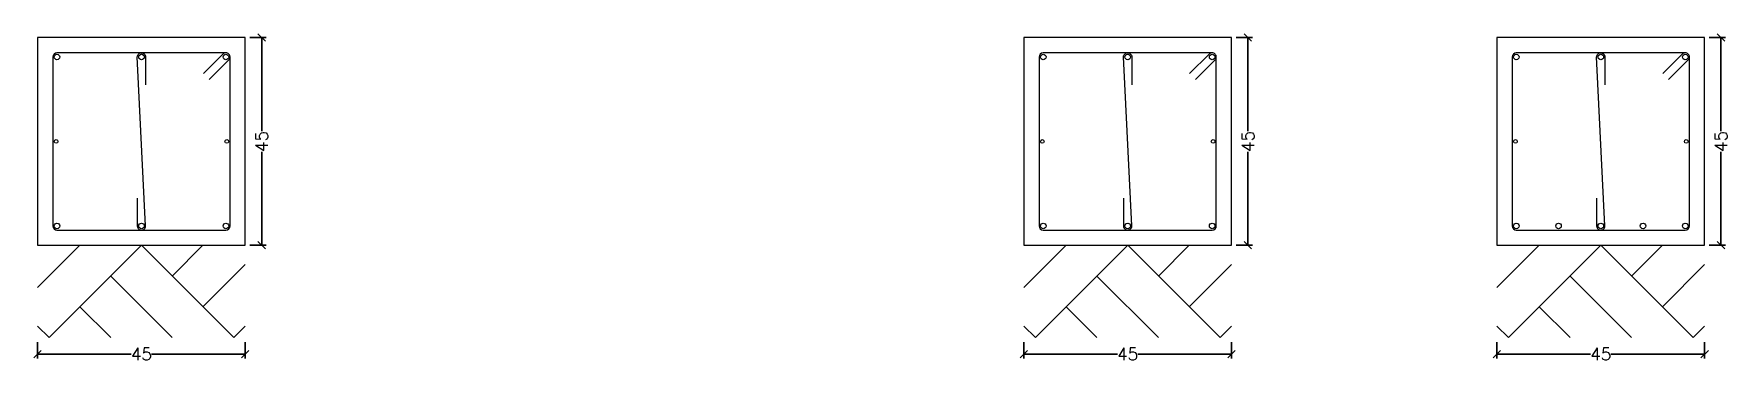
# Model space of a CAD drawing. Header units: millimetres. Extents: x 1 to 227, y -3 to 111.
# Drawn here: x 122.91 to 141.27, y 70.67 to 74.23 of the extents above; entities that cross this region are included whole.
import ezdxf

# ---------------------------------------------------------------- set-up
doc = ezdxf.new("R2010")
doc.units = ezdxf.units.MM
for name, color, linetype, lineweight in [('ARM_LONGITUDINAL_Ø12', 171, 'Continuous', 9), ('ARM_LONGITUDINAL_Ø8', 32, 'Continuous', 9), ('ARM_TRANSVERSAL_Ø6', 151, 'Continuous', 9), ('SEC_CONT_TERRENO_SECCION', 36, 'Continuous', 0), ('SEC_CONT_VIG_HORMIGON_SECCION', 2, 'Continuous', 9), ('SEC_COTAS_SEC_DIM_VIGA', 122, 'Continuous', 0)]:
    doc.layers.add(name, color=color, linetype=linetype, lineweight=lineweight)
doc.styles.add('CYPETXT_0.2_romans', font='romans__.ttf', dxfattribs={"height": 0.133333})
doc.dimstyles.new('cype_oblique', dxfattribs={"dimtxt": 0.18, "dimasz": 0.18, "dimexe": 0.05, "dimexo": 0.05, "dimgap": 0, "dimtad": 0, "dimdec": 4, "dimzin": 0, "dimdsep": 46, "dimtxsty": 'CYPETXT_0.2_romans', "dimblk": 'OBLIQUE', "dimtsz": 0.04, "dimcen": 0.09, "dimadec": 0, "dimazin": 0, "dimtfac": 1, "dimtdec": 4, "dimtofl": 0, "dimtmove": 2, "dimatfit": 3, "dimfxl": 1, "dimtolj": 1, "dimtzin": 0, "dimarcsym": 0})

msp = doc.modelspace()

# ---------------------------------------------------------------- blocks, each defined once
blk = doc.blocks.new('*D40')
at = {"layer": 'Defpoints', "color": 0, "transparency": 16777216}
for p in [(122.951, 70.939), (125.201, 70.939), (125.201, 70.761)]:
    blk.add_point(p, dxfattribs=at)
at = {"layer": 'SEC_COTAS_SEC_DIM_VIGA', "color": 0, "lineweight": -2, "transparency": 16777216}
for p, q in [((122.951, 70.889), (122.951, 70.711)), ((125.201, 70.889), (125.201, 70.711)), ((122.911, 70.721), (122.991, 70.801)), ((122.951, 70.761), (123.966, 70.761)), ((125.201, 70.761), (124.187, 70.761)), ((125.161, 70.721), (125.241, 70.801))]:
    blk.add_line(p, q, dxfattribs=at)
at = {"layer": 'SEC_COTAS_SEC_DIM_VIGA', "color": 0, "transparency": 16777216, "insert": (124.076, 70.761), "char_height": 0.1333, "attachment_point": 5, "style": 'CYPETXT_0.2_romans'}
blk.add_mtext('\\A1;45', dxfattribs=at)
blk = doc.blocks.new('_OBLIQUE')
at = {"color": 0, "linetype": 'ByBlock', "lineweight": -2}
blk.add_line((-0.5, -0.5), (0.5, 0.5), dxfattribs=at)
blk = doc.blocks.new('*D41')
at = {"layer": 'Defpoints', "color": 0, "transparency": 16777216}
for p in [(125.201, 74.189), (125.379, 74.189), (125.201, 71.939)]:
    blk.add_point(p, dxfattribs=at)
at = {"layer": 'SEC_COTAS_SEC_DIM_VIGA', "color": 0, "lineweight": -2, "transparency": 16777216}
for p, q in [((125.251, 74.189), (125.429, 74.189)), ((125.419, 74.149), (125.339, 74.229)), ((125.379, 74.189), (125.379, 73.174)), ((125.379, 71.939), (125.379, 72.953)), ((125.251, 71.939), (125.429, 71.939)), ((125.419, 71.899), (125.339, 71.979))]:
    blk.add_line(p, q, dxfattribs=at)
at = {"layer": 'SEC_COTAS_SEC_DIM_VIGA', "color": 0, "transparency": 16777216, "insert": (125.379, 73.064), "char_height": 0.1333, "attachment_point": 5, "rotation": 90, "style": 'CYPETXT_0.2_romans'}
blk.add_mtext('\\A1;45', dxfattribs=at)
blk = doc.blocks.new('*D42')
at = {"layer": 'Defpoints', "color": 0, "transparency": 16777216}
for p in [(133.635, 70.939), (135.885, 70.939), (135.885, 70.761)]:
    blk.add_point(p, dxfattribs=at)
at = {"layer": 'SEC_COTAS_SEC_DIM_VIGA', "color": 0, "lineweight": -2, "transparency": 16777216}
for p, q in [((133.635, 70.889), (133.635, 70.711)), ((135.885, 70.889), (135.885, 70.711)), ((133.595, 70.721), (133.675, 70.801)), ((133.635, 70.761), (134.65, 70.761)), ((135.885, 70.761), (134.871, 70.761)), ((135.845, 70.721), (135.925, 70.801))]:
    blk.add_line(p, q, dxfattribs=at)
at = {"layer": 'SEC_COTAS_SEC_DIM_VIGA', "color": 0, "transparency": 16777216, "insert": (134.76, 70.761), "char_height": 0.1333, "attachment_point": 5, "style": 'CYPETXT_0.2_romans'}
blk.add_mtext('\\A1;45', dxfattribs=at)
blk = doc.blocks.new('*D43')
at = {"layer": 'Defpoints', "color": 0, "transparency": 16777216}
for p in [(135.885, 74.189), (136.063, 74.189), (135.885, 71.939)]:
    blk.add_point(p, dxfattribs=at)
at = {"layer": 'SEC_COTAS_SEC_DIM_VIGA', "color": 0, "lineweight": -2, "transparency": 16777216}
for p, q in [((135.935, 74.189), (136.113, 74.189)), ((136.103, 74.149), (136.023, 74.229)), ((136.063, 74.189), (136.063, 73.174)), ((136.063, 71.939), (136.063, 72.953)), ((135.935, 71.939), (136.113, 71.939)), ((136.103, 71.899), (136.023, 71.979))]:
    blk.add_line(p, q, dxfattribs=at)
at = {"layer": 'SEC_COTAS_SEC_DIM_VIGA', "color": 0, "transparency": 16777216, "insert": (136.063, 73.064), "char_height": 0.1333, "attachment_point": 5, "rotation": 90, "style": 'CYPETXT_0.2_romans'}
blk.add_mtext('\\A1;45', dxfattribs=at)
blk = doc.blocks.new('*D44')
at = {"layer": 'Defpoints', "color": 0, "transparency": 16777216}
for p in [(138.76, 70.939), (141.01, 70.939), (141.01, 70.761)]:
    blk.add_point(p, dxfattribs=at)
at = {"layer": 'SEC_COTAS_SEC_DIM_VIGA', "color": 0, "lineweight": -2, "transparency": 16777216}
for p, q in [((138.76, 70.889), (138.76, 70.711)), ((141.01, 70.889), (141.01, 70.711)), ((138.72, 70.721), (138.8, 70.801)), ((138.76, 70.761), (139.775, 70.761)), ((141.01, 70.761), (139.995, 70.761)), ((140.97, 70.721), (141.05, 70.801))]:
    blk.add_line(p, q, dxfattribs=at)
at = {"layer": 'SEC_COTAS_SEC_DIM_VIGA', "color": 0, "transparency": 16777216, "insert": (139.885, 70.761), "char_height": 0.1333, "attachment_point": 5, "style": 'CYPETXT_0.2_romans'}
blk.add_mtext('\\A1;45', dxfattribs=at)
blk = doc.blocks.new('*D45')
at = {"layer": 'Defpoints', "color": 0, "transparency": 16777216}
for p in [(141.01, 74.189), (141.187, 74.189), (141.01, 71.939)]:
    blk.add_point(p, dxfattribs=at)
at = {"layer": 'SEC_COTAS_SEC_DIM_VIGA', "color": 0, "lineweight": -2, "transparency": 16777216}
for p, q in [((141.06, 74.189), (141.237, 74.189)), ((141.227, 74.149), (141.147, 74.229)), ((141.187, 74.189), (141.187, 73.174)), ((141.187, 71.939), (141.187, 72.953)), ((141.06, 71.939), (141.237, 71.939)), ((141.227, 71.899), (141.147, 71.979))]:
    blk.add_line(p, q, dxfattribs=at)
at = {"layer": 'SEC_COTAS_SEC_DIM_VIGA', "color": 0, "transparency": 16777216, "insert": (141.187, 73.064), "char_height": 0.1333, "attachment_point": 5, "rotation": 90, "style": 'CYPETXT_0.2_romans'}
blk.add_mtext('\\A1;45', dxfattribs=at)

# ---------------------------------------------------------------- dimensions: what is measured, and where the dimension line sits
at = {"layer": 'SEC_COTAS_SEC_DIM_VIGA'}
for p1, p2, picture, middle in [((125.2015, 71.93855), (125.2015, 74.18855), '*D41', (125.37883, 73.06355)), ((135.88525, 71.93855), (135.88525, 74.18855), '*D43', (136.06258, 73.06355)), ((141.01, 71.93855), (141.01, 74.18855), '*D45', (141.18733, 73.06355)), ((122.9515, 70.93855), (125.2015, 70.93855), '*D40', (124.0765, 70.76121)), ((133.63525, 70.93855), (135.88525, 70.93855), '*D42', (134.76025, 70.76121)), ((138.76, 70.93855), (141.01, 70.93855), '*D44', (139.885, 70.76121))]:
    dim = msp.add_aligned_dim(p1=p1, p2=p2, distance=-0.17733, text='45', dimstyle='cype_oblique', dxfattribs=at)
    dim.commit()
    dim.dimension.update_dxf_attribs({"geometry": picture, "text_midpoint": middle})

# ---------------------------------------------------------------- linework, layer by layer
at = {"layer": 'ARM_LONGITUDINAL_Ø12'}
for centre in [(123.1615, 73.97855), (124.0765, 73.97855), (124.9915, 73.97855), (133.84525, 73.97855), (134.76025, 73.97855), (135.67525, 73.97855), (138.97, 73.97855), (139.885, 73.97855), (140.8, 73.97855), (123.1615, 72.14855), (124.0765, 72.14855), (124.9915, 72.14855), (133.84525, 72.14855), (134.76025, 72.14855), (135.67525, 72.14855), (138.97, 72.14855), (139.4275, 72.14855), (139.885, 72.14855), (140.3425, 72.14855), (140.8, 72.14855)]:
    msp.add_circle(centre, 0.03, dxfattribs=at)
at = {"layer": 'ARM_LONGITUDINAL_Ø8'}
for centre in [(123.1515, 73.06355), (125.0015, 73.06355), (133.83525, 73.06355), (135.68525, 73.06355), (138.96, 73.06355), (140.81, 73.06355)]:
    msp.add_circle(centre, 0.02, dxfattribs=at)
at = {"layer": 'ARM_TRANSVERSAL_Ø6'}
for points in [[(124.81119, 73.73459), (125.02332, 73.94673), (125.02892, 73.95354), (125.03307, 73.96132), (125.03564, 73.96977), (125.0365, 73.97855), (125.03564, 73.98732), (125.03307, 73.99577), (125.02892, 74.00355), (125.02332, 74.01037), (125.0165, 74.01596), (125.00872, 74.02012), (125.00028, 74.02268), (124.9915, 74.02355), (123.1615, 74.02355), (123.14428, 74.02012), (123.12968, 74.01037), (123.11993, 73.99577), (123.1165, 73.97855), (123.1165, 72.14855), (123.11993, 72.13132), (123.12968, 72.11673), (123.14428, 72.10697), (123.1615, 72.10355), (124.9915, 72.10355), (125.00872, 72.10697), (125.02332, 72.11673), (125.03307, 72.13132), (125.0365, 72.14855), (125.0365, 73.97855), (125.03564, 73.98732), (125.03307, 73.99577), (125.02892, 74.00355), (125.02332, 74.01037), (125.0165, 74.01596), (125.00872, 74.02012), (125.00028, 74.02268), (124.9915, 74.02355), (124.98272, 74.02268), (124.97428, 74.02012), (124.9665, 74.01596), (124.95968, 74.01037), (124.74755, 73.79823)], [(124.0315, 72.44855), (124.0315, 72.14855), (124.03263, 72.13853), (124.03596, 72.12902), (124.04132, 72.12049), (124.04844, 72.11336), (124.05698, 72.108), (124.06649, 72.10467), (124.0765, 72.10355), (124.08651, 72.10467), (124.09602, 72.108), (124.10456, 72.11336), (124.11168, 72.12049), (124.11704, 72.12902), (124.12037, 72.13853), (124.1215, 72.14855), (124.0315, 73.97855), (124.03263, 73.98856), (124.03596, 73.99807), (124.04132, 74.0066), (124.04844, 74.01373), (124.05698, 74.01909), (124.06649, 74.02242), (124.0765, 74.02355), (124.08651, 74.02242), (124.09602, 74.01909), (124.10456, 74.01373), (124.11168, 74.0066), (124.11704, 73.99807), (124.12037, 73.98856), (124.1215, 73.97855), (124.1215, 73.67855)], [(135.49494, 73.73459), (135.70707, 73.94673), (135.71266, 73.95354), (135.71682, 73.96132), (135.71938, 73.96977), (135.72025, 73.97855), (135.71938, 73.98732), (135.71682, 73.99577), (135.71266, 74.00355), (135.70707, 74.01037), (135.70025, 74.01596), (135.69247, 74.02012), (135.68403, 74.02268), (135.67525, 74.02355), (133.84525, 74.02355), (133.82803, 74.02012), (133.81343, 74.01037), (133.80367, 73.99577), (133.80025, 73.97855), (133.80025, 72.14855), (133.80367, 72.13132), (133.81343, 72.11673), (133.82803, 72.10697), (133.84525, 72.10355), (135.67525, 72.10355), (135.69247, 72.10697), (135.70707, 72.11673), (135.71682, 72.13132), (135.72025, 72.14855), (135.72025, 73.97855), (135.71938, 73.98732), (135.71682, 73.99577), (135.71266, 74.00355), (135.70707, 74.01037), (135.70025, 74.01596), (135.69247, 74.02012), (135.68403, 74.02268), (135.67525, 74.02355), (135.66647, 74.02268), (135.65803, 74.02012), (135.65025, 74.01596), (135.64343, 74.01037), (135.4313, 73.79823)], [(134.71525, 72.44855), (134.71525, 72.14855), (134.71638, 72.13853), (134.7197, 72.12902), (134.72507, 72.12049), (134.73219, 72.11336), (134.74072, 72.108), (134.75023, 72.10467), (134.76025, 72.10355), (134.77026, 72.10467), (134.77977, 72.108), (134.78831, 72.11336), (134.79543, 72.12049), (134.80079, 72.12902), (134.80412, 72.13853), (134.80525, 72.14855), (134.71525, 73.97855), (134.71638, 73.98856), (134.7197, 73.99807), (134.72507, 74.0066), (134.73219, 74.01373), (134.74072, 74.01909), (134.75023, 74.02242), (134.76025, 74.02355), (134.77026, 74.02242), (134.77977, 74.01909), (134.78831, 74.01373), (134.79543, 74.0066), (134.80079, 73.99807), (134.80412, 73.98856), (134.80525, 73.97855), (134.80525, 73.67855)], [(140.61969, 73.73459), (140.83182, 73.94673), (140.83741, 73.95354), (140.84157, 73.96132), (140.84413, 73.96977), (140.845, 73.97855), (140.84413, 73.98732), (140.84157, 73.99577), (140.83741, 74.00355), (140.83182, 74.01037), (140.825, 74.01596), (140.81722, 74.02012), (140.80878, 74.02268), (140.8, 74.02355), (138.97, 74.02355), (138.95278, 74.02012), (138.93818, 74.01037), (138.92842, 73.99577), (138.925, 73.97855), (138.925, 72.14855), (138.92842, 72.13132), (138.93818, 72.11673), (138.95278, 72.10697), (138.97, 72.10355), (140.8, 72.10355), (140.81722, 72.10697), (140.83182, 72.11673), (140.84157, 72.13132), (140.845, 72.14855), (140.845, 73.97855), (140.84413, 73.98732), (140.84157, 73.99577), (140.83741, 74.00355), (140.83182, 74.01037), (140.825, 74.01596), (140.81722, 74.02012), (140.80878, 74.02268), (140.8, 74.02355), (140.79122, 74.02268), (140.78278, 74.02012), (140.775, 74.01596), (140.76818, 74.01037), (140.55605, 73.79823)], [(139.84, 72.44855), (139.84, 72.14855), (139.84113, 72.13853), (139.84445, 72.12902), (139.84982, 72.12049), (139.85694, 72.11336), (139.86547, 72.108), (139.87498, 72.10467), (139.885, 72.10355), (139.89501, 72.10467), (139.90452, 72.108), (139.91306, 72.11336), (139.92018, 72.12049), (139.92554, 72.12902), (139.92887, 72.13853), (139.93, 72.14855), (139.84, 73.97855), (139.84113, 73.98856), (139.84445, 73.99807), (139.84982, 74.0066), (139.85694, 74.01373), (139.86547, 74.01909), (139.87498, 74.02242), (139.885, 74.02355), (139.89501, 74.02242), (139.90452, 74.01909), (139.91306, 74.01373), (139.92018, 74.0066), (139.92554, 73.99807), (139.92887, 73.98856), (139.93, 73.97855), (139.93, 73.67855)]]:
    msp.add_lwpolyline(points, dxfattribs=at)
at = {"layer": 'SEC_CONT_TERRENO_SECCION'}
for p, q in [((122.9515, 71.48021), (123.40983, 71.93855)), ((123.0765, 70.93855), (124.0765, 71.93855)), ((124.0765, 71.93855), (125.0765, 70.93855)), ((124.40983, 71.60521), (124.74317, 71.93855)), ((133.63525, 71.48021), (134.09358, 71.93855)), ((133.76025, 70.93855), (134.76025, 71.93855)), ((134.76025, 71.93855), (135.76025, 70.93855)), ((135.09358, 71.60521), (135.42691, 71.93855)), ((138.76, 71.48021), (139.21833, 71.93855)), ((138.885, 70.93855), (139.885, 71.93855)), ((139.885, 71.93855), (140.885, 70.93855)), ((140.21833, 71.60521), (140.55166, 71.93855)), ((124.74317, 71.27188), (125.2015, 71.73021)), ((135.42691, 71.27188), (135.88525, 71.73021)), ((140.55166, 71.27188), (141.01, 71.73021)), ((123.74317, 71.60521), (124.40983, 70.93855)), ((134.42691, 71.60521), (135.09358, 70.93855)), ((139.55166, 71.60521), (140.21833, 70.93855)), ((123.40983, 71.27188), (123.74317, 70.93855)), ((134.09358, 71.27188), (134.42691, 70.93855)), ((139.21833, 71.27188), (139.55166, 70.93855)), ((122.9515, 71.06355), (123.0765, 70.93855)), ((125.0765, 70.93855), (125.2015, 71.06355)), ((133.63525, 71.06355), (133.76025, 70.93855)), ((135.76025, 70.93855), (135.88525, 71.06355)), ((138.76, 71.06355), (138.885, 70.93855)), ((140.885, 70.93855), (141.01, 71.06355))]:
    msp.add_line(p, q, dxfattribs=at)
at = {"layer": 'SEC_CONT_VIG_HORMIGON_SECCION'}
for points in [[(125.2015, 74.18855), (122.9515, 74.18855), (122.9515, 71.93855), (125.2015, 71.93855), (125.2015, 74.18855)], [(135.88525, 74.18855), (133.63525, 74.18855), (133.63525, 71.93855), (135.88525, 71.93855), (135.88525, 74.18855)], [(141.01, 74.18855), (138.76, 74.18855), (138.76, 71.93855), (141.01, 71.93855), (141.01, 74.18855)]]:
    msp.add_lwpolyline(points, close=True, dxfattribs=at)

msp.set_redraw_order([(e.dxf.handle, doc.entitydb.next_handle()) for e in msp.query("TEXT MTEXT ATTDEF DIMENSION ARC_DIMENSION")])  # texts and dimensions are drawn at this point

doc.saveas('drawing.dxf')
